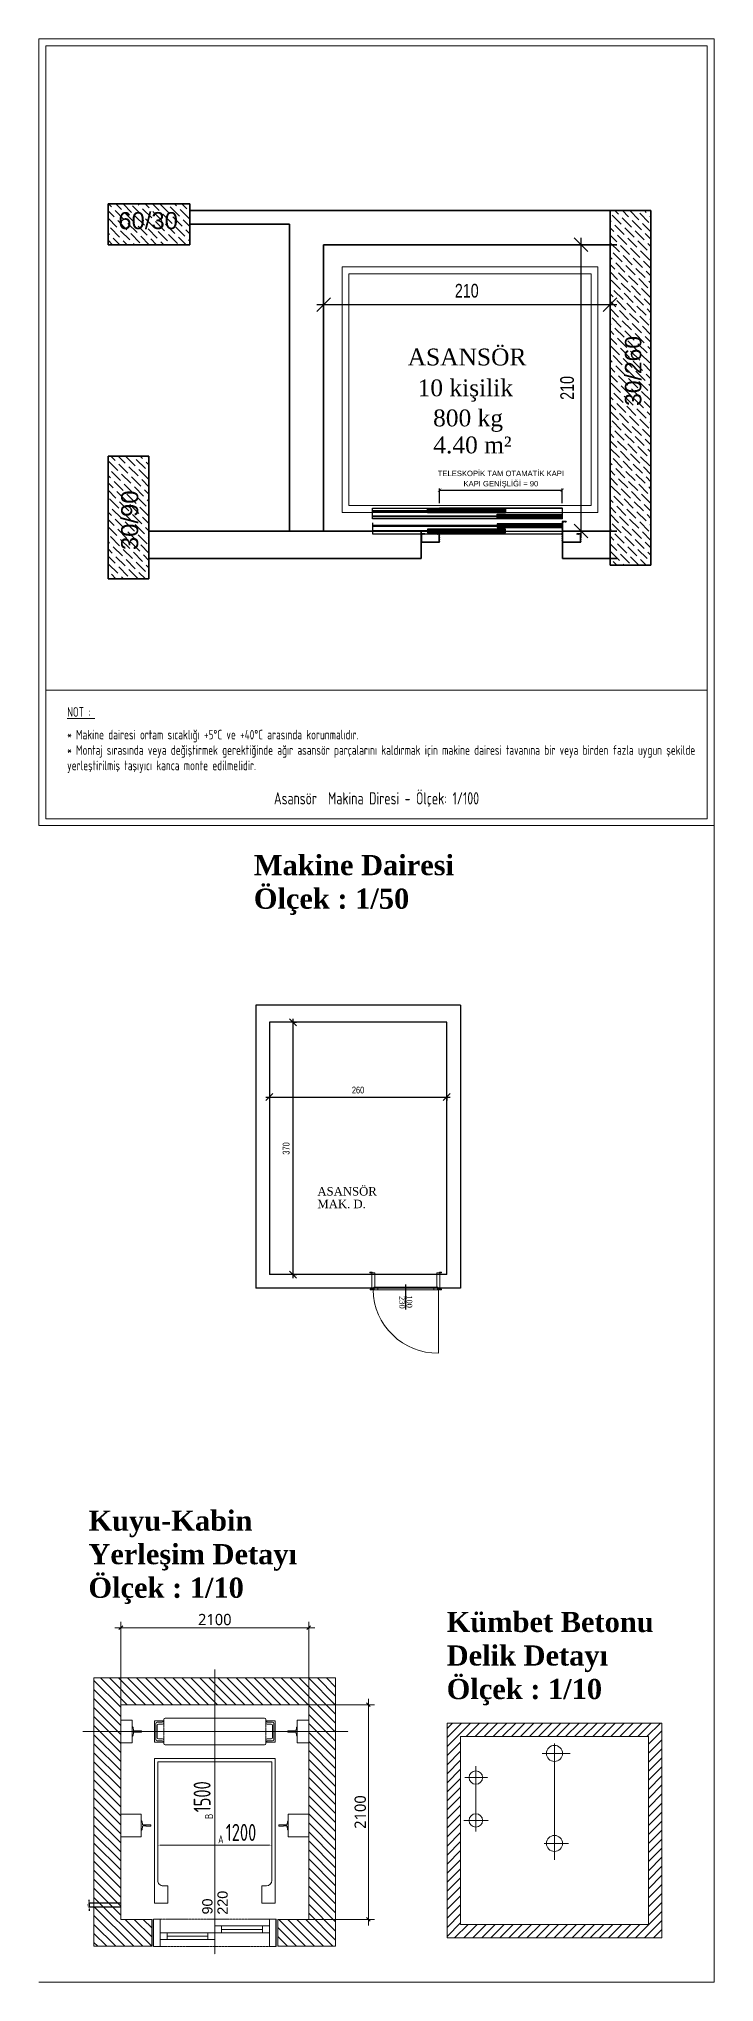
# Model space of a CAD drawing. Extents: x 173271 to 181879, y -242817 to -239967.
# Drawn here: x 180889 to 181879, y -242817 to -239967 of the extents above; entities that cross this region are included whole.
import ezdxf
from ezdxf.enums import TextEntityAlignment as Align

# ---------------------------------------------------------------- set-up
doc = ezdxf.new("R2010")
doc.units = 0
doc.header["$MEASUREMENT"] = 0
for name, pattern in [('CENTER2', [1.125, 0.75, -0.125, 0.125, -0.125]), ('DASHDOT2', [0.5, 0.25, -0.125, 0, -0.125]), ('DASHED2', [0.375, 0.25, -0.125]), ('DOT2', [0.125, 0, -0.125])]:
    doc.linetypes.add(name, pattern=pattern)
doc.layers.get('0').update_dxf_attribs({"linetype": 'CONTINUOUS'})
doc.layers.get('Defpoints').update_dxf_attribs({"linetype": 'CONTINUOUS'})
for name, color, linetype in [('Duvar', 7, 'CONTINUOUS'), ('Eksen', 1, 'CENTER2'), ('KOLON', 7, 'CONTINUOUS'), ('MKDU0', 50, 'CONTINUOUS'), ('YAZI', 7, 'CONTINUOUS'), ('YAZI1', 240, 'CONTINUOUS')]:
    doc.layers.add(name, color=color, linetype=linetype)
for name, color, linetype, lineweight in [('KABİN', 1, 'CONTINUOUS', 25), ('KAPI', 32, 'CONTINUOUS', 9), ('OLÇÜLENDİRME', 6, 'CONTINUOUS', 20), ('P-KOLON', 255, 'CONTINUOUS', 35), ('rtm-duv tugla', 22, 'CONTINUOUS', 35), ('rtm-kapı-ahsap', 35, 'CONTINUOUS', 13), ('rtm-mhl-yazı-malzeme', 7, 'CONTINUOUS', 13), ('rtm-olcu-iç 01', 7, 'CONTINUOUS', 20), ('rtm-plan katmanı-03', 233, 'CONTINUOUS', 30), ('TARAMA', 4, 'CONTINUOUS', 9), ('TEM.SU', 5, 'CONTINUOUS', 35), ('ÇİZGİ', 5, 'CONTINUOUS', 30), ('ölçü dış', 1, 'CONTINUOUS', 20)]:
    doc.layers.add(name, color=color, linetype=linetype, lineweight=lineweight)
doc.styles.add('arial_1_18', font='arial.ttf', dxfattribs={"height": 0.2})
doc.styles.add('engiasn', font='isocpeur.ttf', dxfattribs={"width": 0.7, "height": 12})
doc.styles.add('M-IKI-50', font='arial.ttf', dxfattribs={"width": 0.75, "height": 10})
doc.styles.add('ODA', font='isocpeur.ttf', dxfattribs={"height": 20})
doc.styles.get("Standard").update_dxf_attribs({"font": 'arial.ttf'})
doc.styles.add('style4', font='isocpeur.ttf', dxfattribs={"height": 8})
doc.styles.add('yasko', font='segoeui.ttf')
doc.styles.add('ölçü', font='times.ttf', dxfattribs={"height": 10})
doc.dimstyles.new('ISO-25', dxfattribs={"dimtxt": 2.5, "dimasz": 2.5, "dimexe": 1.25, "dimexo": 0.625, "dimtad": 1, "dimtxsty": 'Standard', "dimcen": 2.5, "dimadec": 0, "dimazin": 0, "dimtfac": 1, "dimtmove": 0, "dimatfit": 3, "dimfxl": 0, "dimarcsym": 0})
doc.dimstyles.new('M-IC-50', dxfattribs={"dimscale": 50, "dimtxt": 10, "dimasz": 0.2, "dimexe": 0.1, "dimexo": 0.25, "dimgap": 0.1, "dimtad": 1, "dimdec": 1, "dimrnd": 0.5, "dimzin": 9, "dimdsep": 46, "dimtxsty": 'M-IKI-50', "dimblk": 'OBLIQUE', "dimcen": 0.1, "dimdle": 0.1, "dimclrd": 256, "dimclre": 256, "dimclrt": 256, "dimadec": 0, "dimazin": 0, "dimtfac": 1, "dimtdec": 1, "dimtix": 1, "dimtmove": 0, "dimatfit": 3, "dimfxl": 0, "dimtolj": 1, "dimarcsym": 0})

msp = doc.modelspace()

# ---------------------------------------------------------------- texts
at = {"color": 3, "char_height": 8, "attachment_point": 5}
for s, insert in [('TELESKOPİK TAM OTAMATİK KAPI', (181566.795, -240603.92)), ('KAPI GENİŞLİĞİ = 90', (181566.795, -240620.146))]:
    msp.add_mtext(s, dxfattribs=dict(at, insert=insert))
at = {"layer": 'KAPI'}
for s, p in [('90', (181143.961, -242717.257)), ('220', (181166.238, -242717.591))]:
    msp.add_text(s, height=15, rotation=90, dxfattribs=at).set_placement(p)
at = {"layer": 'KOLON', "color": 7, "linetype": 'Continuous', "lineweight": -3, "style": 'arial_1_18'}
msp.add_text('30/90', height=25, rotation=90, dxfattribs=at).set_placement((181035.012, -240716.264))
at = {"layer": 'MKDU0', "color": 8, "ltscale": 0.03, "style": 'ölçü'}
for s, p in [('ASANSÖR', (181297.792, -241662.936)), ('MAK. D.', (181297.792, -241681.482))]:
    msp.add_text(s, height=12.3462, dxfattribs=at).set_placement(p)
for s, p in [('230', (181417.996, -241810.356)), ('100', (181428.603, -241809.267))]:
    msp.add_text(s, height=8.1648, rotation=269.968113, dxfattribs=at).set_placement(p)
at = {"layer": 'P-KOLON', "linetype": 'Continuous', "style": 'arial_1_18'}
msp.add_text(' 30/260', height=24, rotation=90, dxfattribs=at).set_placement((181772.718, -240514.126))
at = {"layer": 'rtm-mhl-yazı-malzeme', "style": 'ölçü'}
for s, p in [('ASANSÖR', (181430.159, -240445.502)), ('10 kişilik', (181444.735, -240490.751)), ('800 kg', (181467.415, -240534.882)), ('4.40 m²', (181467.697, -240574.492))]:
    msp.add_text(s, height=24.6924, dxfattribs=at).set_placement(p)
at = {"layer": 'rtm-plan katmanı-03', "color": 7, "linetype": 'Continuous', "style": 'arial_1_18'}
msp.add_text('60/30', height=25, dxfattribs=at).set_placement((181005.865, -240245.597))
at = {"layer": 'TEM.SU', "linetype": 'ByBlock', "lineweight": 30, "insert": (181516.795, -240336.032), "char_height": 20, "attachment_point": 5, "style": 'M-IKI-50'}
msp.add_mtext('\\A1;210', dxfattribs=at)
at = {"layer": 'TEM.SU', "linetype": 'ByBlock', "lineweight": 30, "insert": (181663.987, -240478.512), "char_height": 20, "attachment_point": 5, "rotation": 90, "style": 'M-IKI-50'}
msp.add_mtext('\\A1;210', dxfattribs=at)
at = {"layer": 'YAZI', "color": 2, "lineweight": 15, "char_height": 29.5161, "attachment_point": 1}
for s, insert, width in [('{\\fTimes New Roman|b1|i0|c162|p18;Makine Dairesi\\PÖlçek : 1/50}', (181204.595, -241163.584), 605.43045), ('{\\fTimes New Roman|b1|i0|c162|p18;Kümbet Betonu \\PDelik Detayı\\PÖlçek : 1/10}', (181487.339, -242273.556), 909.8644)]:
    msp.add_mtext(s, dxfattribs=dict(at, insert=insert, width=width))
at = {"layer": 'YAZI', "color": 7, "lineweight": 15, "insert": (180962.095, -242124.944), "char_height": 29.5161, "width": 451.71986, "attachment_point": 1}
msp.add_mtext('{\\fTimes New Roman|b1|i0|c162|p18;Kuyu-Kabin \\PYerleşim Detayı\\PÖlçek : 1/10}', dxfattribs=at)
at = {"layer": 'YAZI1', "color": 2, "linetype": 'Continuous', "lineweight": 15, "style": 'style4', "width": 0.7}
for s, p in [('%%UNOT : ', (180930.878, -240960.734)), ('* Makine dairesi ortam sıcaklığı +5%%DC ve +40%%DC arasında korunmalıdır.', (180930.878, -240994.002)), ('* Montaj sırasında veya değiştirmek gerektiğinde ağır asansör parçalarını kaldırmak için makine dairesi tavanına bir veya birden fazla uygun şekilde', (180930.878, -241016.593)), ('yerleştirilmiş taşıyıcı kanca monte edilmelidir. ', (180930.878, -241039.183))]:
    msp.add_text(s, height=14.0625, dxfattribs=at).set_placement(p)
at = {"layer": 'YAZI1', "color": 2, "linetype": 'Continuous', "lineweight": 15, "style": 'ODA', "width": 0.7}
msp.add_text('Asansör  Makina Diresi - Ölçek: 1/100', height=18, dxfattribs=at).set_placement((181384.433, -241080.394), align=Align.MIDDLE_CENTER)
at = {"layer": 'YAZI1', "color": 7, "linetype": 'Continuous', "lineweight": 15, "style": 'ODA', "width": 0.7}
msp.add_text('1500', height=25, rotation=90, dxfattribs=at).set_placement((181128.757, -242544.721), align=Align.MIDDLE_CENTER)
msp.add_text('1200', height=25, dxfattribs=at).set_placement((181185.816, -242597.04), align=Align.MIDDLE_CENTER)
at = {"layer": 'YAZI1', "color": 7, "linetype": 'Continuous', "lineweight": 15, "insert": (181138.845, -242573.36), "char_height": 12, "attachment_point": 5, "rotation": 90, "style": 'engiasn'}
msp.add_mtext('\\A1;B', dxfattribs=at)
at = {"layer": 'YAZI1', "color": 7, "linetype": 'Continuous', "lineweight": 15, "insert": (181156.233, -242607.128), "char_height": 12, "attachment_point": 5, "style": 'engiasn'}
msp.add_mtext('\\A1;A', dxfattribs=at)
at = {"layer": 'ölçü dış', "color": 7, "lineweight": 15, "insert": (181147.345, -242284.889), "char_height": 16.5, "width": 113.65951, "attachment_point": 5, "style": 'yasko'}
msp.add_mtext('2100', dxfattribs=at)
at = {"layer": 'ölçü dış', "color": 7, "lineweight": 15, "insert": (181360.664, -242567.09), "char_height": 16.5, "width": 109.97914, "attachment_point": 5, "rotation": 90, "style": 'yasko'}
msp.add_mtext('2100', dxfattribs=at)

# ---------------------------------------------------------------- blocks, each defined once
blk = doc.blocks.new('_OBLIQUE')
at = {"linetype": 'ByBlock'}
for p, q in [((-0.5, -0.5), (0.5, 0.5)), ((0, 0), (0, 0))]:
    blk.add_line(p, q, dxfattribs=at)
blk = doc.blocks.new('*D13')
at = {"layer": 'Defpoints', "color": 0, "lineweight": 30, "transparency": 16777216}
for p in [(181009.6, -242700.9), (180963.3, -242706.8), (181009.6, -242706.8)]:
    blk.add_point(p, dxfattribs=at)
at = {"layer": 'OLÇÜLENDİRME', "color": 0, "lineweight": -2, "transparency": 16777216}
for p, q in [((181009, -242700.9), (180962, -242700.9)), ((180963.3, -242698.4), (180963.3, -242695.9)), ((180963.3, -242700.9), (180963.3, -242706.8)), ((181009, -242706.8), (180962, -242706.8)), ((180963.3, -242709.3), (180963.3, -242711.8))]:
    blk.add_line(p, q, dxfattribs=at)
at = {"layer": 'OLÇÜLENDİRME', "color": 0, "lineweight": 30, "transparency": 16777216}
for points in [[(180962.9, -242698.4), (180963.7, -242698.4), (180963.3, -242700.9)], [(180962.9, -242709.3), (180963.7, -242709.3), (180963.3, -242706.8)]]:
    blk.add_solid(points, dxfattribs=at)
at = {"layer": 'OLÇÜLENDİRME', "color": 0, "lineweight": 15, "transparency": 16777216, "insert": (180961.4, -242703.8), "char_height": 2.5, "attachment_point": 5, "rotation": 90}
blk.add_mtext('30', dxfattribs=at)
blk = doc.blocks.new('_ArchTick')
at = {"layer": 'Duvar', "color": 0, "const_width": 0.15}
blk.add_lwpolyline([(-0.5, -0.5), (0.5, 0.5)], dxfattribs=at)
blk = doc.blocks.new('K-100')
at = {"layer": 'rtm-kapı-ahsap'}
for p, q in [((-34313.1, -13701.2), (-34312, -13701.2)), ((-34313.1, -13704.3), (-34313.1, -13701.2)), ((-34312, -13701.2), (-34312, -13704.3)), ((-34288, -13701.3), (-34288, -13704.3)), ((-34287, -13701.3), (-34288, -13701.3)), ((-34287, -13704.3), (-34287, -13701.3)), ((-34312, -13704.3), (-34313.1, -13704.3)), ((-34312, -13708.3), (-34312, -13703.8)), ((-34288, -13703.8), (-34312, -13703.8)), ((-34291, -13708.3), (-34312, -13708.3)), ((-34288, -13706.8), (-34291, -13706.8)), ((-34291, -13706.8), (-34291, -13708.3)), ((-34290.8, -13801.3), (-34290.8, -13707.3)), ((-34290.8, -13707.3), (-34287.9, -13707.3)), ((-34287, -13712.9), (-34290.8, -13712.9)), ((-34288, -13703.8), (-34288, -13706.8)), ((-34288, -13704.3), (-34287, -13704.3)), ((-34288, -13705.8), (-34287, -13705.8)), ((-34287.9, -13707.3), (-34287.9, -13705.8)), ((-34287, -13705.8), (-34287, -13802.8)), ((-34312, -13804.2), (-34313.1, -13804.2)), ((-34313.1, -13804.2), (-34313.1, -13807.3)), ((-34313.1, -13807.3), (-34312, -13807.3)), ((-34312, -13800.3), (-34312, -13804.8)), ((-34291, -13800.3), (-34312, -13800.3)), ((-34312, -13807.3), (-34312, -13804.2)), ((-34288, -13804.8), (-34312, -13804.8)), ((-34291, -13801.8), (-34291, -13800.3)), ((-34288, -13801.8), (-34291, -13801.8)), ((-34287, -13795.6), (-34290.8, -13795.6)), ((-34290.8, -13801.3), (-34287.9, -13801.3)), ((-34288, -13804.8), (-34288, -13801.8)), ((-34288, -13802.8), (-34287, -13802.8)), ((-34288, -13807.3), (-34288, -13804.2)), ((-34288, -13804.2), (-34287, -13804.2)), ((-34287, -13807.3), (-34288, -13807.3)), ((-34287.9, -13801.3), (-34287.9, -13802.8)), ((-34193, -13802.8), (-34287, -13802.8)), ((-34287, -13804.2), (-34287, -13807.3))]:
    blk.add_line(p, q, dxfattribs=at)
at = {"layer": 'rtm-kapı-ahsap', "const_width": 0.392}
blk.add_lwpolyline([(-34287.4, -13803.7, -1), (-34287.4, -13803.1, -1)], format="xyb", close=True, dxfattribs=at)
at = {"layer": 'rtm-kapı-ahsap'}
blk.add_arc((-34288.7, -13801.5), 95.8, 359.2508, 88.9433, dxfattribs=at)
blk = doc.blocks.new('*D37')
at = {"layer": 'Defpoints', "color": 0, "linetype": 'ByBlock', "lineweight": 30, "transparency": 16777216}
for p in [(181261.4, -241408.9), (181262.1, -241408.9), (181261.4, -241778.9)]:
    blk.add_point(p, dxfattribs=at)
at = {"layer": 'TEM.SU', "linetype": 'ByBlock', "lineweight": -2, "transparency": 16777216}
for p, q in [((181262.1, -241783.9), (181262.1, -241403.9)), ((181262.1, -241408.9), (181267.1, -241408.9))]:
    blk.add_line(p, q, dxfattribs=at)
at = {"layer": 'TEM.SU', "lineweight": -2, "transparency": 16777216}
blk.add_line((181262.1, -241778.9), (181267.1, -241778.9), dxfattribs=at)
at = {"layer": 'TEM.SU', "linetype": 'ByBlock', "lineweight": -2, "transparency": 16777216, "xscale": 10, "yscale": 10, "zscale": 10}
for p, rotation in [((181262.1, -241408.9), 90), ((181262.1, -241778.9), 270)]:
    blk.add_blockref('_OBLIQUE', p, dxfattribs=dict(at, rotation=rotation))
at = {"layer": 'TEM.SU', "linetype": 'ByBlock', "lineweight": 30, "transparency": 16777216, "insert": (181252, -241593.9), "char_height": 10, "attachment_point": 5, "rotation": 90, "style": 'M-IKI-50'}
blk.add_mtext('\\A1;370', dxfattribs=at)
blk = doc.blocks.new('*D38')
at = {"layer": 'Defpoints', "color": 0, "linetype": 'ByBlock', "lineweight": 30, "transparency": 16777216}
for p in [(181227.4, -241515.8), (181487.4, -241515.8), (181487.4, -241518.5)]:
    blk.add_point(p, dxfattribs=at)
at = {"layer": 'TEM.SU', "linetype": 'ByBlock', "lineweight": -2, "transparency": 16777216}
for p, q in [((181222.4, -241518.5), (181492.4, -241518.5)), ((181487.4, -241518.5), (181487.4, -241523.5))]:
    blk.add_line(p, q, dxfattribs=at)
at = {"layer": 'TEM.SU', "lineweight": -2, "transparency": 16777216}
blk.add_line((181227.4, -241518.5), (181227.4, -241523.5), dxfattribs=at)
at = {"layer": 'TEM.SU', "linetype": 'ByBlock', "lineweight": -2, "transparency": 16777216, "xscale": 10, "yscale": 10, "zscale": 10, "rotation": 180}
blk.add_blockref('_OBLIQUE', (181227.4, -241518.5), dxfattribs=at)
at = {"layer": 'TEM.SU', "linetype": 'ByBlock', "lineweight": -2, "transparency": 16777216, "xscale": 10, "yscale": 10, "zscale": 10}
blk.add_blockref('_OBLIQUE', (181487.4, -241518.5), dxfattribs=at)
at = {"layer": 'TEM.SU', "linetype": 'ByBlock', "lineweight": 30, "transparency": 16777216, "insert": (181357.4, -241508.3), "char_height": 10, "attachment_point": 5, "style": 'M-IKI-50'}
blk.add_mtext('\\A1;260', dxfattribs=at)

# ---------------------------------------------------------------- dimensions: what is measured, and where the dimension line sits
at = {"layer": 'OLÇÜLENDİRME', "color": 7, "lineweight": 15}
dim = msp.add_linear_dim(base=(180963.267, -242706.799), p1=(181009.603, -242700.896), p2=(181009.603, -242706.799), angle=90, text='30', dimstyle='ISO-25', override={"dimscale": 1}, dxfattribs=at)
dim.commit()
dim.dimension.update_dxf_attribs({"geometry": '*D13', "text_midpoint": (180961.365, -242703.847)})
at = {"layer": 'TEM.SU', "color": 5, "linetype": 'ByBlock', "lineweight": 30}
dim = msp.add_linear_dim(base=(181262.122, -241408.895), p1=(181261.38, -241778.895), p2=(181261.38, -241408.895), angle=90, dimstyle='M-IC-50', override={"dimfxlon": 1}, dxfattribs=at)
dim.commit()
dim.dimension.update_dxf_attribs({"geometry": '*D37', "text_midpoint": (181252.013, -241593.895)})
dim = msp.add_linear_dim(base=(181487.402, -241518.453), p1=(181227.394, -241515.758), p2=(181487.402, -241515.758), dimstyle='M-IC-50', override={"dimfxlon": 1}, dxfattribs=at)
dim.commit()
dim.dimension.update_dxf_attribs({"geometry": '*D38', "text_midpoint": (181357.398, -241508.347)})

# ---------------------------------------------------------------- hatches: boundary and pattern name
h = msp.add_hatch()
h.set_pattern_fill('ANSI37', color=256, scale=0.2, style=0)
h.set_pattern_definition([(45, (181656.795418, -240702.512317), (-0.01767767, 0.01767767), []), (135, (181656.795418, -240702.512317), (-0.01767767, -0.01767767), [])])
h.paths.add_polyline_path([(181683.295, -240704.012), (181657.295, -240704.012), (181657.295, -240675.012), (181662.41, -240675.012), (181662.41, -240674.512), (181656.795, -240674.512), (181656.795, -240704.512), (181683.795, -240704.512), (181683.795, -240692.512), (181678.181, -240692.512), (181678.181, -240693.012), (181683.295, -240693.012)])
h = msp.add_hatch()
h.set_pattern_fill('ANSI37', color=256, scale=0.2, style=0)
h.set_pattern_definition([(45, (181449.795418, -240702.512317), (-0.01767767, 0.01767767), []), (135, (181449.795418, -240702.512317), (-0.01767767, -0.01767767), [])])
h.paths.add_polyline_path([(181476.295, -240704.012), (181450.295, -240704.012), (181450.295, -240693.012), (181455.41, -240693.012), (181455.41, -240692.512), (181449.795, -240692.512), (181449.795, -240704.512), (181476.795, -240704.512), (181476.795, -240692.512), (181471.181, -240692.512), (181471.181, -240693.012), (181476.295, -240693.012)])
at = {"layer": 'Duvar', "lineweight": 15}
h = msp.add_hatch(dxfattribs=at)
h.set_pattern_fill('ANSI31', scale=2.95161, angle=90, style=0)
h.set_pattern_definition([(135, (171449.379, -244237.702), (-6.626553, -6.626553), [])])
h.paths.add_polyline_path([(181009.603, -242724.509), (181009.603, -242685.154), (180970.248, -242685.154), (180970.248, -242763.864), (181054.861, -242763.864), (181054.861, -242724.509)])
h.paths.add_polyline_path([(181009.603, -242586.767), (180970.248, -242586.767), (180970.248, -242685.154), (181009.603, -242685.154)])
h.paths.add_polyline_path([(181009.603, -242488.38), (180970.248, -242488.38), (180970.248, -242586.767), (181009.603, -242586.767)])
h.paths.add_polyline_path([(181009.603, -242449.025), (180970.248, -242449.025), (180970.248, -242488.38), (181009.603, -242488.38)])
h.paths.add_polyline_path([(181009.603, -242409.67), (181040.103, -242409.67), (181040.103, -242370.316), (180970.248, -242370.316), (180970.248, -242449.025), (181009.603, -242449.025)])
h.paths.add_polyline_path([(181040.103, -242409.67), (181058.796, -242409.67), (181058.796, -242370.316), (181040.103, -242370.316)])
h.paths.add_polyline_path([(181058.796, -242370.316), (181058.796, -242409.67), (181147.345, -242409.67), (181147.345, -242370.316)])
h.paths.add_polyline_path([(181147.345, -242370.316), (181147.345, -242409.67), (181235.893, -242409.67), (181235.893, -242370.316)])
h.paths.add_polyline_path([(181254.586, -242370.316), (181235.893, -242370.316), (181235.893, -242409.67), (181254.586, -242409.67)])
h.paths.add_polyline_path([(181254.586, -242370.316), (181254.586, -242409.67), (181285.086, -242409.67), (181285.086, -242449.025), (181324.441, -242449.025), (181324.441, -242370.316)])
h.paths.add_polyline_path([(181324.441, -242449.025), (181285.086, -242449.025), (181285.086, -242586.767), (181324.441, -242586.767)])
h.paths.add_polyline_path([(181285.086, -242724.509), (181239.828, -242724.509), (181239.828, -242728.444), (181239.828, -242763.864), (181324.441, -242763.864), (181324.441, -242586.767), (181285.086, -242586.767)])
at = {"layer": 'TARAMA', "lineweight": 15}
h = msp.add_hatch(dxfattribs=at)
h.set_pattern_fill('ANSI31', color=2, scale=2.95161, style=0)
h.set_pattern_definition([(45, (172722.753, -243350.7585), (-6.626553, 6.626553), [])])
h.paths.add_polyline_path([(181507.656, -242456.487), (181783.139, -242456.487), (181783.139, -242500.663), (181802.817, -242500.663), (181802.817, -242436.809), (181487.978, -242436.809), (181487.978, -242500.663), (181507.656, -242500.663)])
h.paths.add_polyline_path([(181507.656, -242500.663), (181487.978, -242500.663), (181487.978, -242656.217), (181507.656, -242656.217)])
h.paths.add_polyline_path([(181507.656, -242656.217), (181487.978, -242656.217), (181487.978, -242751.648), (181802.817, -242751.648), (181802.817, -242656.217), (181783.139, -242656.217), (181783.139, -242731.97), (181507.656, -242731.97)])
h.paths.add_polyline_path([(181802.817, -242500.663), (181783.139, -242500.663), (181783.139, -242656.217), (181802.817, -242656.217)])

# ---------------------------------------------------------------- linework, layer by layer
at = {"color": 6}
for p, q in [((181476.795, -240647.262), (181476.795, -240626.012)), ((181476.795, -240647.262), (181476.795, -240626.012)), ((181476.795, -240628.512), (181656.795, -240628.512)), ((181656.795, -240647.262), (181656.795, -240626.012)), ((181656.795, -240647.262), (181656.795, -240626.012))]:
    msp.add_line(p, q, dxfattribs=at)
for p, q in [((181378.759, -240670.575), (181378.759, -240654.704)), ((181378.759, -240654.704), (181656.943, -240654.704)), ((181378.759, -240658.403), (181459.222, -240658.403)), ((181378.759, -240659.44), (181459.222, -240659.44)), ((181378.759, -240666.148), (181561.227, -240666.148)), ((181378.759, -240667.185), (181561.227, -240667.185)), ((181656.943, -240670.575), (181378.759, -240670.575)), ((181378.759, -240676.539), (181378.759, -240692.41)), ((181378.759, -240676.593), (181378.759, -240692.464)), ((181378.759, -240679.983), (181561.227, -240679.983)), ((181378.759, -240681.02), (181561.227, -240681.02)), ((181476.795, -240654.512), (181656.795, -240654.512)), ((181656.943, -240670.575), (181656.943, -240654.704)), ((181656.943, -240676.593), (181656.943, -240692.464)), ((181662.41, -240674.512), (181662.41, -240675.012)), ((181378.759, -240687.729), (181459.222, -240687.729)), ((181378.759, -240688.766), (181459.222, -240688.766)), ((181378.759, -240692.464), (181656.943, -240692.464)), ((181449.795, -240688.512), (181683.795, -240688.512)), ((181455.41, -240692.512), (181455.41, -240693.012)), ((181471.181, -240692.512), (181471.181, -240693.012)), ((181678.181, -240692.512), (181678.181, -240693.012))]:
    msp.add_line(p, q)
at = {"color": 7}
for p, q in [((181459.222, -240661.727), (181459.222, -240656.2)), ((181459.222, -240656.2), (181573.378, -240656.2)), ((181573.378, -240661.727), (181459.222, -240661.727)), ((181561.227, -240669.378), (181561.227, -240663.851)), ((181561.227, -240663.851), (181655.992, -240663.851)), ((181655.992, -240669.378), (181561.227, -240669.378)), ((181561.227, -240677.791), (181561.227, -240683.317)), ((181655.992, -240677.791), (181561.227, -240677.791)), ((181573.378, -240656.2), (181573.378, -240661.727)), ((181655.992, -240663.851), (181655.992, -240669.378)), ((181655.992, -240683.317), (181655.992, -240677.791)), ((181459.222, -240685.442), (181459.222, -240690.968)), ((181573.378, -240685.442), (181459.222, -240685.442)), ((181459.222, -240690.968), (181573.378, -240690.968)), ((181561.227, -240683.317), (181655.992, -240683.317)), ((181573.378, -240690.968), (181573.378, -240685.442))]:
    msp.add_line(p, q, dxfattribs=at)
at = {"color": 4}
for p, q in [((181459.222, -240656.911), (181573.378, -240656.911)), ((181459.222, -240657.622), (181573.378, -240657.622)), ((181459.222, -240658.333), (181573.378, -240658.333)), ((181459.222, -240659.044), (181573.378, -240659.044)), ((181459.222, -240659.755), (181573.378, -240659.755)), ((181459.222, -240660.467), (181573.378, -240660.467)), ((181459.222, -240661.178), (181573.378, -240661.178)), ((181561.227, -240664.562), (181655.992, -240664.562)), ((181561.227, -240665.273), (181655.992, -240665.273)), ((181561.227, -240665.984), (181655.992, -240665.984)), ((181561.227, -240666.695), (181655.992, -240666.695)), ((181561.227, -240667.406), (181655.992, -240667.406)), ((181561.227, -240668.118), (181655.992, -240668.118)), ((181561.227, -240668.829), (181655.992, -240668.829)), ((181655.992, -240678.502), (181561.227, -240678.502)), ((181655.992, -240679.213), (181561.227, -240679.213)), ((181655.992, -240679.924), (181561.227, -240679.924)), ((181655.992, -240680.635), (181561.227, -240680.635)), ((181655.992, -240681.346), (181561.227, -240681.346)), ((181655.992, -240682.057), (181561.227, -240682.057)), ((181573.378, -240686.153), (181459.222, -240686.153)), ((181573.378, -240686.864), (181459.222, -240686.864)), ((181573.378, -240687.575), (181459.222, -240687.575)), ((181573.378, -240688.286), (181459.222, -240688.286)), ((181573.378, -240688.997), (181459.222, -240688.997)), ((181573.378, -240689.708), (181459.222, -240689.708)), ((181573.378, -240690.419), (181459.222, -240690.419)), ((181655.992, -240682.768), (181561.227, -240682.768))]:
    msp.add_line(p, q, dxfattribs=at)
for points in [[(181662.41, -240674.512), (181656.795, -240674.512), (181656.795, -240704.512), (181683.795, -240704.512), (181683.795, -240692.512), (181678.181, -240692.512)], [(181662.41, -240675.012), (181657.295, -240675.012), (181657.295, -240704.012), (181683.295, -240704.012), (181683.295, -240693.012), (181678.181, -240693.012)], [(181455.41, -240692.512), (181449.795, -240692.512), (181449.795, -240704.512), (181476.795, -240704.512), (181476.795, -240692.512), (181471.181, -240692.512)], [(181455.41, -240693.012), (181450.295, -240693.012), (181450.295, -240704.012), (181476.295, -240704.012), (181476.295, -240693.012), (181471.181, -240693.012)]]:
    msp.add_lwpolyline(points)
at = {"layer": 'Duvar', "color": 7, "lineweight": 15}
for p, q in [((180970.248, -242370.316), (181324.441, -242370.316)), ((180970.248, -242763.864), (180970.248, -242370.316)), ((181324.441, -242763.864), (181324.441, -242370.316)), ((181009.603, -242409.67), (181285.086, -242409.67)), ((181009.603, -242724.509), (181009.603, -242409.67)), ((181285.086, -242724.509), (181285.086, -242409.67)), ((181009.603, -242724.509), (181054.861, -242724.509)), ((181054.861, -242763.864), (181054.861, -242724.509)), ((181237.345, -242763.864), (181237.345, -242724.509)), ((181239.828, -242724.509), (181285.086, -242724.509)), ((181239.828, -242763.864), (181239.828, -242724.509)), ((180970.248, -242763.864), (181054.861, -242763.864)), ((181239.828, -242763.864), (181324.441, -242763.864))]:
    msp.add_line(p, q, dxfattribs=at)
at = {"layer": 'Duvar', "color": 2, "lineweight": 15}
for p, q in [((181487.978, -242436.809), (181487.978, -242751.648)), ((181487.978, -242436.809), (181802.817, -242436.809)), ((181802.817, -242436.809), (181802.817, -242751.648)), ((181507.656, -242456.487), (181507.656, -242731.97)), ((181507.656, -242456.487), (181783.139, -242456.487)), ((181783.139, -242456.487), (181783.139, -242731.97)), ((181783.139, -242731.97), (181507.656, -242731.97)), ((181802.817, -242751.648), (181487.978, -242751.648))]:
    msp.add_line(p, q, dxfattribs=at)
at = {"layer": 'Duvar'}
for p, q in [((181057.345, -242764.186), (181057.345, -242724.186)), ((181237.345, -242764.186), (181237.345, -242724.186))]:
    msp.add_line(p, q, dxfattribs=at)
at = {"layer": 'Eksen', "color": 7, "lineweight": 15}
for p, q in [((181147.345, -242358.046), (181147.345, -242775.517)), ((180953.734, -242449.025), (181343.085, -242449.025))]:
    msp.add_line(p, q, dxfattribs=at)
at = {"layer": 'Eksen', "color": 2, "lineweight": 15}
for p, q in [((181645.397, -242637.133), (181645.397, -242466.429)), ((181530.088, -242499.994), (181530.088, -242595.423)), ((181627.096, -242481.083), (181668.358, -242481.083)), ((181513.996, -242516.503), (181547.766, -242516.503)), ((181512.651, -242579.47), (181548.634, -242579.47)), ((181630.096, -242613.119), (181666.054, -242613.119))]:
    msp.add_line(p, q, dxfattribs=at)
at = {"layer": 'KABİN', "color": 7, "lineweight": 15}
for p, q in [((181009.603, -242432.299), (181026.329, -242432.299)), ((181026.329, -242432.299), (181026.329, -242465.751)), ((181026.329, -242442.138), (181026.534, -242442.138)), ((181027.511, -242443.009), (181028.001, -242447.254)), ((181033.153, -242448.238), (181028.985, -242448.238)), ((181039.513, -242448.041), (181033.806, -242448.041)), ((181040.103, -242448.632), (181040.103, -242449.419)), ((181058.796, -242433.283), (181058.796, -242464.767)), ((181058.796, -242433.283), (181071.587, -242433.283)), ((181060.764, -242437.415), (181060.764, -242460.635)), ((181062.732, -242435.448), (181069.619, -242435.448)), ((181062.732, -242440.17), (181062.732, -242457.88)), ((181064.7, -242438.203), (181070.603, -242438.203)), ((181072.571, -242431.315), (181072.571, -242436.235)), ((181074.538, -242429.348), (181220.151, -242429.348)), ((181222.119, -242431.315), (181222.119, -242436.235)), ((181235.893, -242433.283), (181223.103, -242433.283)), ((181224.087, -242438.203), (181229.99, -242438.203)), ((181231.957, -242435.448), (181225.07, -242435.448)), ((181231.957, -242440.17), (181231.957, -242457.88)), ((181233.925, -242437.415), (181233.925, -242460.635)), ((181235.893, -242433.283), (181235.893, -242464.767)), ((181254.586, -242448.632), (181254.586, -242449.419)), ((181255.177, -242448.041), (181260.883, -242448.041)), ((181261.536, -242448.238), (181265.704, -242448.238)), ((181267.178, -242443.009), (181266.688, -242447.254)), ((181268.361, -242442.138), (181268.155, -242442.138)), ((181285.086, -242432.299), (181268.361, -242432.299)), ((181268.361, -242432.299), (181268.361, -242465.751)), ((181009.603, -242465.751), (181026.329, -242465.751)), ((181026.329, -242455.912), (181026.534, -242455.912)), ((181028.001, -242450.796), (181027.511, -242455.041)), ((181033.153, -242449.812), (181028.985, -242449.812)), ((181039.513, -242450.009), (181033.806, -242450.009)), ((181058.796, -242464.767), (181071.587, -242464.767)), ((181062.732, -242462.603), (181069.619, -242462.603)), ((181064.7, -242459.848), (181070.603, -242459.848)), ((181072.571, -242461.815), (181072.571, -242466.735)), ((181074.538, -242468.703), (181220.151, -242468.703)), ((181222.119, -242461.815), (181222.119, -242466.735)), ((181235.893, -242464.767), (181223.103, -242464.767)), ((181224.087, -242459.848), (181229.99, -242459.848)), ((181231.957, -242462.603), (181225.07, -242462.603)), ((181255.177, -242450.009), (181260.883, -242450.009)), ((181261.536, -242449.812), (181265.704, -242449.812)), ((181266.688, -242450.796), (181267.178, -242455.041)), ((181268.361, -242455.912), (181268.155, -242455.912)), ((181285.086, -242465.751), (181268.361, -242465.751)), ((181058.796, -242488.38), (181235.893, -242488.38)), ((181058.796, -242488.38), (181058.796, -242700.896)), ((181063.716, -242493.299), (181230.974, -242493.299)), ((181063.716, -242493.299), (181063.716, -242667.444)), ((181230.974, -242493.299), (181230.974, -242667.444)), ((181235.893, -242488.38), (181235.893, -242700.896)), ((181009.603, -242570.041), (181039.611, -242570.041)), ((181039.611, -242570.041), (181039.611, -242603.493)), ((181039.611, -242579.88), (181039.816, -242579.88)), ((181040.794, -242580.751), (181041.283, -242584.996)), ((181041.283, -242588.538), (181040.794, -242592.783)), ((181046.436, -242585.98), (181042.267, -242585.98)), ((181046.436, -242587.554), (181042.267, -242587.554)), ((181052.795, -242585.783), (181047.088, -242585.783)), ((181052.795, -242587.751), (181047.088, -242587.751)), ((181053.385, -242586.373), (181053.385, -242587.16)), ((181241.304, -242586.373), (181241.304, -242587.16)), ((181241.895, -242585.783), (181247.601, -242585.783)), ((181241.895, -242587.751), (181247.601, -242587.751)), ((181248.254, -242585.98), (181252.422, -242585.98)), ((181248.254, -242587.554), (181252.422, -242587.554)), ((181253.896, -242580.751), (181253.406, -242584.996)), ((181253.406, -242588.538), (181253.896, -242592.783)), ((181255.078, -242579.88), (181254.873, -242579.88)), ((181255.078, -242570.041), (181255.078, -242603.493)), ((181285.086, -242570.041), (181255.078, -242570.041)), ((181009.603, -242603.493), (181039.611, -242603.493)), ((181039.611, -242593.654), (181039.816, -242593.654)), ((181255.078, -242593.654), (181254.873, -242593.654)), ((181285.086, -242603.493), (181255.078, -242603.493)), ((181071.54, -242675.315), (181078.474, -242675.315)), ((181078.474, -242675.315), (181071.587, -242675.315)), ((181078.474, -242675.315), (181078.474, -242685.154)), ((181078.474, -242675.315), (181078.474, -242700.896)), ((181216.216, -242675.315), (181223.103, -242675.315)), ((181216.216, -242675.315), (181216.216, -242700.896)), ((181078.474, -242700.896), (181058.796, -242700.896)), ((181216.216, -242700.896), (181235.893, -242700.896))]:
    msp.add_line(p, q, dxfattribs=at)
at = {"layer": 'KABİN', "color": 7, "linetype": 'DASHED2', "lineweight": 15}
for p, q in [((181072.571, -242436.235), (181072.571, -242461.815)), ((181222.119, -242436.235), (181222.119, -242461.815))]:
    msp.add_line(p, q, dxfattribs=at)
at = {"layer": 'KABİN', "color": 7, "lineweight": 15}
for centre, radius, start, end in [((181026.534, -242443.122), 0.984, 6.581945, 90), ((181028.985, -242447.254), 0.984, 180, 270), ((181033.153, -242447.648), 0.59, 270, 303.55731), ((181033.806, -242448.632), 0.59, 90, 123.55731), ((181039.513, -242448.632), 0.59, 0, 90), ((181039.513, -242449.419), 0.59, 270, 0), ((181062.732, -242437.415), 1.968, 90, 180), ((181064.7, -242440.17), 1.968, 90, 180), ((181069.619, -242433.471), 1.977, 270, 5.452622), ((181070.603, -242436.235), 1.968, 270, 0), ((181074.538, -242431.315), 1.968, 90, 180), ((181220.151, -242431.315), 1.968, 0, 90), ((181224.087, -242436.235), 1.968, 180, 270), ((181225.07, -242433.471), 1.977, 174.547378, 270), ((181229.99, -242440.17), 1.968, 0, 90), ((181231.957, -242437.415), 1.968, 0, 90), ((181255.177, -242448.632), 0.59, 90, 180), ((181255.177, -242449.419), 0.59, 180, 270), ((181260.883, -242448.632), 0.59, 56.44269, 90), ((181261.536, -242447.648), 0.59, 236.44269, 270), ((181265.704, -242447.254), 0.984, 270, 0), ((181268.155, -242443.122), 0.984, 90, 173.418055), ((181026.534, -242454.928), 0.984, 270, 353.418055), ((181028.985, -242450.796), 0.984, 90, 180), ((181033.153, -242450.403), 0.59, 56.44269, 90), ((181033.806, -242449.419), 0.59, 236.44269, 270), ((181062.732, -242460.635), 1.968, 180, 270), ((181064.7, -242457.88), 1.968, 180, 270), ((181069.619, -242464.579), 1.977, 354.547378, 90), ((181070.603, -242461.815), 1.968, 0, 90), ((181074.538, -242466.735), 1.968, 180, 270), ((181220.151, -242466.735), 1.968, 270, 0), ((181224.087, -242461.815), 1.968, 90, 180), ((181225.07, -242464.579), 1.977, 90, 185.452622), ((181229.99, -242457.88), 1.968, 270, 0), ((181231.957, -242460.635), 1.968, 270, 0), ((181260.883, -242449.419), 0.59, 270, 303.55731), ((181261.536, -242450.403), 0.59, 90, 123.55731), ((181265.704, -242450.796), 0.984, 0, 90), ((181268.155, -242454.928), 0.984, 186.581945, 270), ((181039.816, -242580.864), 0.984, 6.581945, 90), ((181042.267, -242584.996), 0.984, 180, 270), ((181042.267, -242588.538), 0.984, 90, 180), ((181046.436, -242585.39), 0.59, 270, 303.55731), ((181046.436, -242588.144), 0.59, 56.44269, 90), ((181047.088, -242586.373), 0.59, 90, 123.55731), ((181047.088, -242587.16), 0.59, 236.44269, 270), ((181052.795, -242586.373), 0.59, 0, 90), ((181052.795, -242587.16), 0.59, 270, 0), ((181241.895, -242586.373), 0.59, 90, 180), ((181241.895, -242587.16), 0.59, 180, 270), ((181247.601, -242586.373), 0.59, 56.44269, 90), ((181247.601, -242587.16), 0.59, 270, 303.55731), ((181248.254, -242585.39), 0.59, 236.44269, 270), ((181248.254, -242588.144), 0.59, 90, 123.55731), ((181252.422, -242584.996), 0.984, 270, 0), ((181252.422, -242588.538), 0.984, 0, 90), ((181254.873, -242580.864), 0.984, 90, 173.418055), ((181039.816, -242592.67), 0.984, 270, 353.418055), ((181254.873, -242592.67), 0.984, 186.581945, 270), ((181071.587, -242667.444), 7.871, 180.000105, 270.000105), ((181223.103, -242667.444), 7.871, 270, 0)]:
    msp.add_arc(centre, radius, start, end, dxfattribs=at)
at = {"layer": 'KAPI'}
for p, q in [((181147.345, -242771.881), (181147.345, -242684.186)), ((181157.345, -242734.186), (181157.345, -242744.186)), ((181217.345, -242734.186), (181217.345, -242744.186)), ((181077.345, -242744.186), (181077.345, -242754.186)), ((181137.345, -242744.186), (181137.345, -242754.186))]:
    msp.add_line(p, q, dxfattribs=at)
at = {"layer": 'KAPI', "ltscale": 3}
for p, q in [((181077.345, -242749.186), (181137.345, -242749.186)), ((181157.345, -242739.186), (181217.345, -242739.186))]:
    msp.add_line(p, q, dxfattribs=at)
at = {"layer": 'KAPI'}
for points in [[(181057.345, -242724.186), (181067.345, -242724.186), (181067.345, -242764.186), (181057.345, -242764.186)], [(181147.345, -242734.186), (181147.345, -242744.186), (181227.345, -242744.186), (181227.345, -242734.186)], [(181237.345, -242724.186), (181227.345, -242724.186), (181227.345, -242764.186), (181237.345, -242764.186)], [(181147.345, -242744.186), (181147.345, -242754.186), (181067.345, -242754.186), (181067.345, -242744.186)]]:
    msp.add_lwpolyline(points, close=True, dxfattribs=at)
at = {"layer": 'KAPI', "linetype": 'DOT2', "ltscale": 0.25}
msp.add_lwpolyline([(181237.345, -242764.186), (181237.345, -242724.186), (181057.345, -242724.186), (181057.345, -242764.186)], close=True, dxfattribs=at)
at = {"layer": 'KOLON', "color": 7, "linetype": 'DASHDOT2', "lineweight": 15, "ltscale": 5}
msp.add_line((181147.345, -242493.299), (181147.345, -242685.154), dxfattribs=at)
at = {"layer": 'MKDU0', "color": 8, "ltscale": 0.03}
for p, q in [((181207.394, -241383.895), (181207.394, -241798.895)), ((181507.402, -241383.895), (181207.394, -241383.895)), ((181507.394, -241383.895), (181507.394, -241798.895)), ((181227.394, -241408.895), (181227.394, -241778.895)), ((181487.402, -241408.895), (181227.394, -241408.895)), ((181487.402, -241778.895), (181227.394, -241778.895)), ((181427.402, -241829.947), (181427.402, -241793.255)), ((181507.394, -241798.895), (181207.394, -241798.895))]:
    msp.add_line(p, q, dxfattribs=at)
msp.add_lwpolyline([(181487.402, -241778.895), (181487.402, -241408.895)], dxfattribs=at)
at = {"layer": 'P-KOLON', "linetype": 'Continuous'}
for p, q in [((180990.795, -240268.512), (180990.795, -240208.512)), ((180990.795, -240208.512), (181110.795, -240208.512)), ((181110.795, -240208.512), (181110.795, -240268.512)), ((181786.795, -240218.512), (181726.795, -240218.512)), ((181726.795, -240738.512), (181726.795, -240218.512)), ((181786.795, -240738.512), (181786.795, -240218.512)), ((181110.795, -240268.512), (180990.795, -240268.512)), ((180990.795, -240758.512), (180990.795, -240578.512)), ((180990.795, -240578.512), (181050.795, -240578.512)), ((181050.795, -240578.512), (181050.795, -240758.512)), ((181786.795, -240738.512), (181726.795, -240738.512)), ((181050.795, -240758.512), (180990.795, -240758.512))]:
    msp.add_line(p, q, dxfattribs=at)
at = {"layer": 'rtm-duv tugla'}
for p, q in [((181736.795, -240218.512), (181110.795, -240218.512)), ((181256.795, -240238.512), (181110.795, -240238.512)), ((181256.795, -240238.512), (181256.795, -240688.512)), ((181306.795, -240268.512), (181306.795, -240688.512)), ((181736.795, -240268.512), (181306.795, -240268.512)), ((181306.795, -240688.512), (181050.795, -240688.512)), ((181449.795, -240688.512), (181306.795, -240688.512)), ((181449.795, -240728.512), (181449.795, -240688.512)), ((181736.795, -240688.512), (181657.295, -240688.512)), ((181657.295, -240728.512), (181657.295, -240688.512)), ((181449.795, -240728.512), (181050.795, -240728.512)), ((181736.795, -240728.512), (181657.295, -240728.512))]:
    msp.add_line(p, q, dxfattribs=at)
at = {"layer": 'rtm-olcu-iç 01', "color": 8, "linetype": 'Continuous'}
for p, q in [((180999.769, -240227.744), (180990.795, -240218.77)), ((180995.728, -240212.926), (180991.314, -240208.512)), ((181014.586, -240231.785), (181001.116, -240218.314)), ((181010.545, -240216.967), (181002.09, -240208.512)), ((181025.363, -240221.009), (181012.866, -240208.512)), ((181029.404, -240235.826), (181015.933, -240222.356)), ((181040.18, -240225.05), (181026.71, -240211.579)), ((181044.221, -240239.867), (181030.751, -240226.397)), ((181036.139, -240210.232), (181034.419, -240208.512)), ((181054.997, -240229.091), (181041.527, -240215.62)), ((181050.956, -240214.273), (181045.195, -240208.512)), ((181065.774, -240218.314), (181055.972, -240208.512)), ((181069.815, -240233.132), (181056.345, -240219.661)), ((181080.591, -240222.356), (181067.121, -240208.885)), ((181084.632, -240237.173), (181071.162, -240223.703)), ((181095.409, -240226.397), (181081.938, -240212.926)), ((181091.368, -240211.579), (181088.301, -240208.512)), ((181110.226, -240230.438), (181096.756, -240216.967)), ((181106.185, -240215.62), (181099.077, -240208.512)), ((181110.795, -240209.455), (181109.853, -240208.512)), ((181743.334, -240238.52), (181729.864, -240225.05)), ((181739.293, -240223.703), (181734.103, -240218.512)), ((181754.11, -240227.744), (181744.879, -240218.512)), ((181768.928, -240231.785), (181755.655, -240218.512)), ((181783.745, -240235.826), (181770.275, -240222.356)), ((181779.704, -240221.009), (181777.208, -240218.512)), ((181786.795, -240228.1), (181785.092, -240226.397)), ((181003.81, -240242.561), (180990.795, -240229.547)), ((180993.034, -240253.337), (180990.795, -240251.099)), ((181007.851, -240257.379), (180994.381, -240243.908)), ((181018.627, -240246.602), (181005.157, -240233.132)), ((181022.669, -240261.42), (181009.198, -240247.949)), ((181033.445, -240250.643), (181019.974, -240237.173)), ((181037.486, -240265.461), (181024.016, -240251.99)), ((181048.262, -240254.684), (181034.792, -240241.214)), ((181059.039, -240243.908), (181045.568, -240230.438)), ((181063.08, -240258.726), (181049.609, -240245.255)), ((181073.856, -240247.949), (181060.386, -240234.479)), ((181077.897, -240262.767), (181064.427, -240249.296)), ((181088.673, -240251.99), (181075.203, -240238.52)), ((181092.715, -240266.808), (181079.244, -240253.337)), ((181099.45, -240241.214), (181085.979, -240227.744)), ((181103.491, -240256.032), (181090.02, -240242.561)), ((181110.795, -240241.783), (181100.797, -240231.785)), ((181110.795, -240252.56), (181104.838, -240246.602)), ((181728.517, -240234.479), (181726.795, -240232.758)), ((181732.558, -240249.296), (181726.795, -240243.534)), ((181736.599, -240264.114), (181726.795, -240254.31)), ((181747.375, -240253.337), (181733.905, -240239.867)), ((181751.416, -240268.155), (181737.946, -240254.684)), ((181758.152, -240242.561), (181744.681, -240229.091)), ((181762.193, -240257.379), (181748.722, -240243.908)), ((181772.969, -240246.602), (181759.499, -240233.132)), ((181777.01, -240261.42), (181763.54, -240247.949)), ((181786.795, -240249.652), (181774.316, -240237.173)), ((181786.795, -240260.429), (181778.357, -240251.99)), ((180997.075, -240268.155), (180990.795, -240261.875)), ((181008.209, -240268.512), (180998.422, -240258.726)), ((181018.985, -240268.512), (181013.239, -240262.767)), ((181029.761, -240268.512), (181028.057, -240266.808)), ((181051.314, -240268.512), (181038.833, -240256.032)), ((181062.09, -240268.512), (181053.65, -240260.073)), ((181072.866, -240268.512), (181068.468, -240264.114)), ((181083.643, -240268.512), (181083.285, -240268.155)), ((181105.195, -240268.512), (181094.062, -240257.379)), ((181110.795, -240263.336), (181108.879, -240261.42)), ((181740.64, -240278.931), (181727.17, -240265.461)), ((181744.681, -240293.749), (181731.211, -240280.278)), ((181755.457, -240282.972), (181741.987, -240269.502)), ((181766.234, -240272.196), (181752.763, -240258.726)), ((181770.275, -240287.013), (181756.804, -240273.543)), ((181781.051, -240276.237), (181767.581, -240262.767)), ((181785.092, -240291.055), (181771.622, -240277.584)), ((181786.795, -240271.205), (181782.398, -240266.808)), ((181786.795, -240281.981), (181786.439, -240281.625)), ((181729.864, -240289.707), (181726.795, -240286.639)), ((181733.905, -240304.525), (181726.795, -240297.415)), ((181737.946, -240319.342), (181726.795, -240308.192)), ((181748.722, -240308.566), (181735.252, -240295.096)), ((181752.763, -240323.383), (181739.293, -240309.913)), ((181759.499, -240297.79), (181746.028, -240284.319)), ((181763.54, -240312.607), (181750.069, -240299.137)), ((181774.316, -240301.831), (181760.846, -240288.36)), ((181778.357, -240316.648), (181764.887, -240303.178)), ((181786.795, -240303.534), (181775.663, -240292.402)), ((181786.795, -240314.31), (181779.704, -240307.219)), ((181727.17, -240330.119), (181726.795, -240329.744)), ((181741.987, -240334.16), (181728.517, -240320.689)), ((181746.028, -240348.977), (181732.558, -240335.507)), ((181756.804, -240338.201), (181743.334, -240324.73)), ((181760.846, -240353.018), (181747.375, -240339.548)), ((181767.581, -240327.425), (181754.11, -240313.954)), ((181771.622, -240342.242), (181758.152, -240328.772)), ((181782.398, -240331.466), (181768.928, -240317.995)), ((181786.439, -240346.283), (181772.969, -240332.813)), ((181786.795, -240325.087), (181783.745, -240322.036)), ((181731.211, -240344.936), (181726.795, -240340.521)), ((181735.252, -240359.753), (181726.795, -240351.297)), ((181739.293, -240374.571), (181726.795, -240362.073)), ((181750.069, -240363.795), (181736.599, -240350.324)), ((181754.11, -240378.612), (181740.64, -240365.142)), ((181764.887, -240367.836), (181751.416, -240354.365)), ((181775.663, -240357.059), (181762.193, -240343.589)), ((181779.704, -240371.877), (181766.234, -240358.406)), ((181786.795, -240357.415), (181777.01, -240347.63)), ((181786.795, -240368.192), (181781.051, -240362.448)), ((181728.517, -240385.347), (181726.795, -240383.626)), ((181732.558, -240400.165), (181726.795, -240394.402)), ((181743.334, -240389.388), (181729.864, -240375.918)), ((181747.375, -240404.206), (181733.905, -240390.735)), ((181758.152, -240393.429), (181744.681, -240379.959)), ((181762.193, -240408.247), (181748.722, -240394.776)), ((181768.928, -240382.653), (181755.457, -240369.183)), ((181772.969, -240397.471), (181759.499, -240384)), ((181783.745, -240386.694), (181770.275, -240373.224)), ((181786.795, -240400.521), (181774.316, -240388.041)), ((181786.795, -240378.968), (181785.092, -240377.265)), ((181736.599, -240414.982), (181726.795, -240405.179)), ((181740.64, -240429.799), (181727.17, -240416.329)), ((181751.416, -240419.023), (181737.946, -240405.553)), ((181755.457, -240433.841), (181741.987, -240420.37)), ((181766.234, -240423.064), (181752.763, -240409.594)), ((181770.275, -240437.882), (181756.804, -240424.411)), ((181777.01, -240412.288), (181763.54, -240398.818)), ((181781.051, -240427.105), (181767.581, -240413.635)), ((181786.795, -240411.297), (181778.357, -240402.859)), ((181786.795, -240422.073), (181782.398, -240417.676)), ((181729.864, -240440.576), (181726.795, -240437.507)), ((181733.905, -240455.393), (181726.795, -240448.284)), ((181744.681, -240444.617), (181731.211, -240431.147)), ((181748.722, -240459.434), (181735.252, -240445.964)), ((181759.499, -240448.658), (181746.028, -240435.188)), ((181763.54, -240463.475), (181750.069, -240450.005)), ((181774.316, -240452.699), (181760.846, -240439.229)), ((181778.357, -240467.517), (181764.887, -240454.046)), ((181785.092, -240441.923), (181771.622, -240428.452)), ((181786.795, -240454.402), (181775.663, -240443.27)), ((181786.795, -240432.85), (181786.439, -240432.494)), ((181737.946, -240470.211), (181726.795, -240459.06)), ((181727.17, -240480.987), (181726.795, -240480.613)), ((181741.987, -240485.028), (181728.517, -240471.558)), ((181752.763, -240474.252), (181739.293, -240460.781)), ((181756.804, -240489.069), (181743.334, -240475.599)), ((181767.581, -240478.293), (181754.11, -240464.822)), ((181771.622, -240493.11), (181758.152, -240479.64)), ((181782.398, -240482.334), (181768.928, -240468.864)), ((181786.795, -240465.179), (181779.704, -240458.087)), ((181786.795, -240475.955), (181783.745, -240472.905)), ((181731.211, -240495.804), (181726.795, -240491.389)), ((181735.252, -240510.622), (181726.795, -240502.165)), ((181746.028, -240499.845), (181732.558, -240486.375)), ((181750.069, -240514.663), (181736.599, -240501.193)), ((181760.846, -240503.887), (181747.375, -240490.416)), ((181764.887, -240518.704), (181751.416, -240505.234)), ((181775.663, -240507.928), (181762.193, -240494.457)), ((181779.704, -240522.745), (181766.234, -240509.275)), ((181786.439, -240497.151), (181772.969, -240483.681)), ((181786.795, -240508.284), (181777.01, -240498.498)), ((181739.293, -240525.439), (181726.795, -240512.942)), ((181728.517, -240536.215), (181726.795, -240534.494)), ((181743.334, -240540.257), (181729.864, -240526.786)), ((181754.11, -240529.48), (181740.64, -240516.01)), ((181758.152, -240544.298), (181744.681, -240530.827)), ((181768.928, -240533.521), (181755.457, -240520.051)), ((181772.969, -240548.339), (181759.499, -240534.868)), ((181783.745, -240537.563), (181770.275, -240524.092)), ((181786.795, -240551.389), (181774.316, -240538.91)), ((181786.795, -240519.06), (181781.051, -240513.316)), ((181786.795, -240529.836), (181785.092, -240528.133)), ((181732.558, -240551.033), (181726.795, -240545.271)), ((181736.599, -240565.85), (181726.795, -240556.047)), ((181740.64, -240580.668), (181727.17, -240567.197)), ((181747.375, -240555.074), (181733.905, -240541.604)), ((181751.416, -240569.891), (181737.946, -240556.421)), ((181762.193, -240559.115), (181748.722, -240545.645)), ((181766.234, -240573.933), (181752.763, -240560.462)), ((181777.01, -240563.156), (181763.54, -240549.686)), ((181781.051, -240577.974), (181767.581, -240564.503)), ((181786.795, -240562.165), (181778.357, -240553.727)), ((181005.157, -240599.526), (180991.687, -240586.056)), ((181001.116, -240584.709), (180994.919, -240578.512)), ((181015.933, -240588.75), (181005.696, -240578.512)), ((181019.974, -240603.567), (181006.504, -240590.097)), ((181030.751, -240592.791), (181017.28, -240579.321)), ((181034.792, -240607.609), (181021.322, -240594.138)), ((181045.568, -240596.832), (181032.098, -240583.362)), ((181041.527, -240582.015), (181038.025, -240578.512)), ((181050.795, -240591.283), (181046.915, -240587.403)), ((181050.795, -240580.507), (181048.801, -240578.512)), ((181729.864, -240591.444), (181726.795, -240588.376)), ((181744.681, -240595.485), (181731.211, -240582.015)), ((181748.722, -240610.303), (181735.252, -240596.832)), ((181755.457, -240584.709), (181741.987, -240571.238)), ((181759.499, -240599.526), (181746.028, -240586.056)), ((181770.275, -240588.75), (181756.804, -240575.28)), ((181774.316, -240603.567), (181760.846, -240590.097)), ((181785.092, -240592.791), (181771.622, -240579.321)), ((181786.795, -240605.271), (181775.663, -240594.138)), ((181786.795, -240572.942), (181782.398, -240568.544)), ((181786.795, -240583.718), (181786.439, -240583.362)), ((180994.381, -240610.303), (180990.795, -240606.717)), ((180998.422, -240625.12), (180990.795, -240617.494)), ((181009.198, -240614.344), (180995.728, -240600.873)), ((181013.239, -240629.161), (180999.769, -240615.691)), ((181024.016, -240618.385), (181010.545, -240604.914)), ((181028.057, -240633.202), (181014.586, -240619.732)), ((181038.833, -240622.426), (181025.363, -240608.956)), ((181042.874, -240637.243), (181029.404, -240623.773)), ((181049.609, -240611.65), (181036.139, -240598.179)), ((181050.795, -240623.612), (181040.18, -240612.997)), ((181733.905, -240606.261), (181726.795, -240599.152)), ((181737.946, -240621.079), (181726.795, -240609.928)), ((181741.987, -240635.896), (181728.517, -240622.426)), ((181752.763, -240625.12), (181739.293, -240611.65)), ((181763.54, -240614.344), (181750.069, -240600.873)), ((181767.581, -240629.161), (181754.11, -240615.691)), ((181778.357, -240618.385), (181764.887, -240604.914)), ((181782.398, -240633.202), (181768.928, -240619.732)), ((181786.795, -240616.047), (181779.704, -240608.956)), ((181786.795, -240626.823), (181783.745, -240623.773)), ((181002.463, -240639.937), (180990.795, -240628.27)), ((180991.687, -240650.714), (180990.795, -240649.823)), ((181006.504, -240654.755), (180993.034, -240641.284)), ((181017.28, -240643.979), (181003.81, -240630.508)), ((181021.322, -240658.796), (181007.851, -240645.326)), ((181032.098, -240648.02), (181018.627, -240634.549)), ((181036.139, -240662.837), (181022.669, -240649.367)), ((181046.915, -240652.061), (181033.445, -240638.59)), ((181050.795, -240666.717), (181037.486, -240653.408)), ((181050.795, -240634.388), (181044.221, -240627.814)), ((181050.795, -240645.165), (181048.262, -240642.632)), ((181727.17, -240631.855), (181726.795, -240631.481)), ((181731.211, -240646.673), (181726.795, -240642.257)), ((181735.252, -240661.49), (181726.795, -240653.034)), ((181746.028, -240650.714), (181732.558, -240637.243)), ((181750.069, -240665.531), (181736.599, -240652.061)), ((181756.804, -240639.937), (181743.334, -240626.467)), ((181760.846, -240654.755), (181747.375, -240641.284)), ((181771.622, -240643.979), (181758.152, -240630.508)), ((181775.663, -240658.796), (181762.193, -240645.326)), ((181786.439, -240648.02), (181772.969, -240634.549)), ((181786.795, -240659.152), (181777.01, -240649.367)), ((180995.728, -240665.531), (180990.795, -240660.599)), ((180999.769, -240680.349), (180990.795, -240671.375)), ((181003.81, -240695.166), (180990.795, -240682.151)), ((181010.545, -240669.572), (180997.075, -240656.102)), ((181014.586, -240684.39), (181001.116, -240670.919)), ((181025.363, -240673.613), (181011.892, -240660.143)), ((181029.404, -240688.431), (181015.933, -240674.96)), ((181040.18, -240677.655), (181026.71, -240664.184)), ((181044.221, -240692.472), (181030.751, -240679.002)), ((181050.795, -240677.494), (181041.527, -240668.225)), ((181739.293, -240676.307), (181726.795, -240663.81)), ((181743.334, -240691.125), (181729.864, -240677.655)), ((181754.11, -240680.349), (181740.64, -240666.878)), ((181758.152, -240695.166), (181744.681, -240681.696)), ((181764.887, -240669.572), (181751.416, -240656.102)), ((181768.928, -240684.39), (181755.457, -240670.919)), ((181779.704, -240673.613), (181766.234, -240660.143)), ((181783.745, -240688.431), (181770.275, -240674.96)), ((181786.795, -240669.928), (181781.051, -240664.184)), ((181786.795, -240680.705), (181785.092, -240679.002)), ((180993.034, -240705.942), (180990.795, -240703.704)), ((181007.851, -240709.983), (180994.381, -240696.513)), ((181018.627, -240699.207), (181005.157, -240685.737)), ((181022.669, -240714.025), (181009.198, -240700.554)), ((181033.445, -240703.248), (181019.974, -240689.778)), ((181037.486, -240718.066), (181024.016, -240704.595)), ((181048.262, -240707.289), (181034.792, -240693.819)), ((181050.795, -240720.599), (181038.833, -240708.636)), ((181050.795, -240688.27), (181045.568, -240683.043)), ((181050.795, -240699.046), (181049.609, -240697.86)), ((181728.517, -240687.084), (181726.795, -240685.363)), ((181732.558, -240701.901), (181726.795, -240696.139)), ((181736.599, -240716.719), (181726.795, -240706.915)), ((181747.375, -240705.942), (181733.905, -240692.472)), ((181751.416, -240720.76), (181737.946, -240707.289)), ((181762.193, -240709.983), (181748.722, -240696.513)), ((181772.969, -240699.207), (181759.499, -240685.737)), ((181777.01, -240714.025), (181763.54, -240700.554)), ((181786.795, -240702.257), (181774.316, -240689.778)), ((181786.795, -240713.034), (181778.357, -240704.595)), ((180997.075, -240720.76), (180990.795, -240714.48)), ((181001.116, -240735.577), (180990.795, -240725.257)), ((181005.157, -240750.395), (180991.687, -240736.924)), ((181011.892, -240724.801), (180998.422, -240711.33)), ((181015.933, -240739.618), (181002.463, -240726.148)), ((181026.71, -240728.842), (181013.239, -240715.372)), ((181030.751, -240743.659), (181017.28, -240730.189)), ((181041.527, -240732.883), (181028.057, -240719.413)), ((181045.568, -240747.701), (181032.098, -240734.23)), ((181050.795, -240731.375), (181042.874, -240723.454)), ((181050.795, -240742.151), (181046.915, -240738.271)), ((181740.64, -240731.536), (181727.17, -240718.066)), ((181736.84, -240738.512), (181731.211, -240732.883)), ((181755.457, -240735.577), (181741.987, -240722.107)), ((181747.616, -240738.512), (181746.028, -240736.924)), ((181766.234, -240724.801), (181752.763, -240711.33)), ((181769.169, -240738.512), (181756.804, -240726.148)), ((181781.051, -240728.842), (181767.581, -240715.372)), ((181779.945, -240738.512), (181771.622, -240730.189)), ((181786.795, -240723.81), (181782.398, -240719.413)), ((181786.795, -240734.586), (181786.439, -240734.23)), ((180991.722, -240758.512), (180990.795, -240757.586)), ((181002.498, -240758.512), (180995.728, -240751.742)), ((181019.974, -240754.436), (181006.504, -240740.965)), ((181013.275, -240758.512), (181010.545, -240755.783)), ((181034.792, -240758.477), (181021.322, -240745.006)), ((181045.604, -240758.512), (181036.139, -240749.048))]:
    msp.add_line(p, q, dxfattribs=at)
at = {"layer": 'rtm-olcu-iç 01'}
for p, q in [((181334.005, -240301.005), (181709.1, -240301.005)), ((181334.005, -240660.956), (181334.005, -240301.005)), ((181344.005, -240311.005), (181699.1, -240311.005)), ((181344.005, -240650.956), (181344.005, -240311.005)), ((181699.1, -240311.005), (181699.1, -240650.956)), ((181709.1, -240301.005), (181709.1, -240660.956)), ((181699.1, -240650.956), (181344.005, -240650.956)), ((181709.1, -240660.956), (181334.005, -240660.956))]:
    msp.add_line(p, q, dxfattribs=at)
at = {"layer": 'TEM.SU', "lineweight": 30}
for p, q in [((181684.198, -240268.512), (181674.198, -240268.512)), ((181306.795, -240356.244), (181306.795, -240366.244))]:
    msp.add_line(p, q, dxfattribs=at)
at = {"layer": 'TEM.SU', "linetype": 'ByBlock', "lineweight": 30}
for p, q in [((181684.198, -240258.512), (181684.198, -240698.512)), ((181296.795, -240356.244), (181736.795, -240356.244)), ((181726.795, -240356.244), (181726.795, -240366.244)), ((181684.198, -240688.512), (181674.198, -240688.512))]:
    msp.add_line(p, q, dxfattribs=at)
at = {"layer": 'YAZI1', "color": 2, "linetype": 'Continuous', "lineweight": 15}
for q in [(180899.433, -240921.65), (181869.433, -240921.65)]:
    msp.add_line((181390.547, -240921.65), q, dxfattribs=at)
at = {"layer": 'YAZI1', "color": 7, "linetype": 'Continuous', "lineweight": 15}
for p, q in [((181063.716, -242632.54), (181063.716, -242610.628)), ((181225.974, -242615.628), (181068.716, -242615.628)), ((181230.974, -242634.871), (181230.974, -242610.628))]:
    msp.add_line(p, q, dxfattribs=at)
at = {"layer": 'YAZI1', "color": 2, "linetype": 'Continuous', "lineweight": 15}
for points in [[(180889.433, -241120.394), (181879.433, -241120.394), (181879.433, -239966.561), (180889.433, -239966.561)], [(180899.433, -241110.394), (181869.433, -241110.394), (181869.433, -239976.561), (180899.433, -239976.561)]]:
    msp.add_lwpolyline(points, close=True, dxfattribs=at)
at = {"layer": 'YAZI1', "color": 7, "linetype": 'Continuous', "lineweight": 30}
for points in [[(181068.716, -242614.794), (181068.716, -242616.461), (181063.716, -242615.628)], [(181225.974, -242614.794), (181225.974, -242616.461), (181230.974, -242615.628)]]:
    msp.add_solid(points, dxfattribs=at)
at = {"layer": 'ÇİZGİ', "color": 2, "lineweight": 15}
for centre, radius in [((181645.397, -242481.083), 11.806), ((181530.088, -242516.503), 9.839), ((181530.088, -242579.47), 9.839), ((181645.397, -242613.119), 11.806)]:
    msp.add_circle(centre, radius, dxfattribs=at)
at = {"layer": 'ölçü dış', "color": 7, "lineweight": 15}
for p, q in [((181000.803, -242296.761), (181293.886, -242296.761)), ((181009.603, -242409.67), (181009.603, -242287.961)), ((181285.086, -242409.67), (181285.086, -242287.961)), ((181285.086, -242409.67), (181381.336, -242409.67)), ((181372.536, -242400.87), (181372.536, -242733.309)), ((181285.086, -242724.509), (181381.336, -242724.509))]:
    msp.add_line(p, q, dxfattribs=at)
at = {"layer": 'ölçü dış', "color": 2, "lineweight": 15}
msp.add_lwpolyline([(180889.433, -242816.561), (181879.433, -242816.561), (181879.433, -239966.561), (181879.433, -239966.561)], dxfattribs=at)

# ---------------------------------------------------------------- block references
at = {"color": 6, "xscale": 5.000000000000044, "yscale": 5.000000000000044, "zscale": 5.000000000000044, "rotation": 180}
for p in [(181476.795, -240628.512), (181656.795, -240628.512)]:
    msp.add_blockref('_ArchTick', p, dxfattribs=at)
at = {"color": 6, "xscale": 5.000000000000044, "yscale": 5.000000000000044, "zscale": 5.000000000000044}
for p in [(181476.795, -240628.512), (181656.795, -240628.512)]:
    msp.add_blockref('_ArchTick', p, dxfattribs=at)
at = {"layer": 'MKDU0', "color": 8, "ltscale": 0.03, "xscale": -0.99, "yscale": 0.99, "zscale": 0.99, "rotation": 90}
msp.add_blockref('K-100', (167810.659, -275745.168), dxfattribs=at)
at = {"layer": 'TEM.SU', "linetype": 'ByBlock', "lineweight": 30, "xscale": 20, "yscale": 20, "zscale": 20}
for p, rotation in [((181684.198, -240268.512), 90), ((181306.795, -240356.244), 180), ((181684.198, -240688.512), 270)]:
    msp.add_blockref('_OBLIQUE', p, dxfattribs=dict(at, rotation=rotation))
msp.add_blockref('_OBLIQUE', (181726.795, -240356.244), dxfattribs=at)
at = {"layer": 'ölçü dış', "color": 7, "lineweight": 15, "xscale": 5.5, "yscale": 5.5, "zscale": 5.5}
for p, rotation in [((181009.603, -242296.761), 180), ((181372.536, -242409.67), 90), ((181372.536, -242724.509), 270)]:
    msp.add_blockref('_OBLIQUE', p, dxfattribs=dict(at, rotation=rotation))
msp.add_blockref('_OBLIQUE', (181285.086, -242296.761), dxfattribs=at)

msp.set_redraw_order([(e.dxf.handle, doc.entitydb.next_handle()) for e in msp.query("TEXT MTEXT ATTDEF DIMENSION ARC_DIMENSION")])  # texts and dimensions are drawn at this point

doc.saveas('drawing.dxf')
